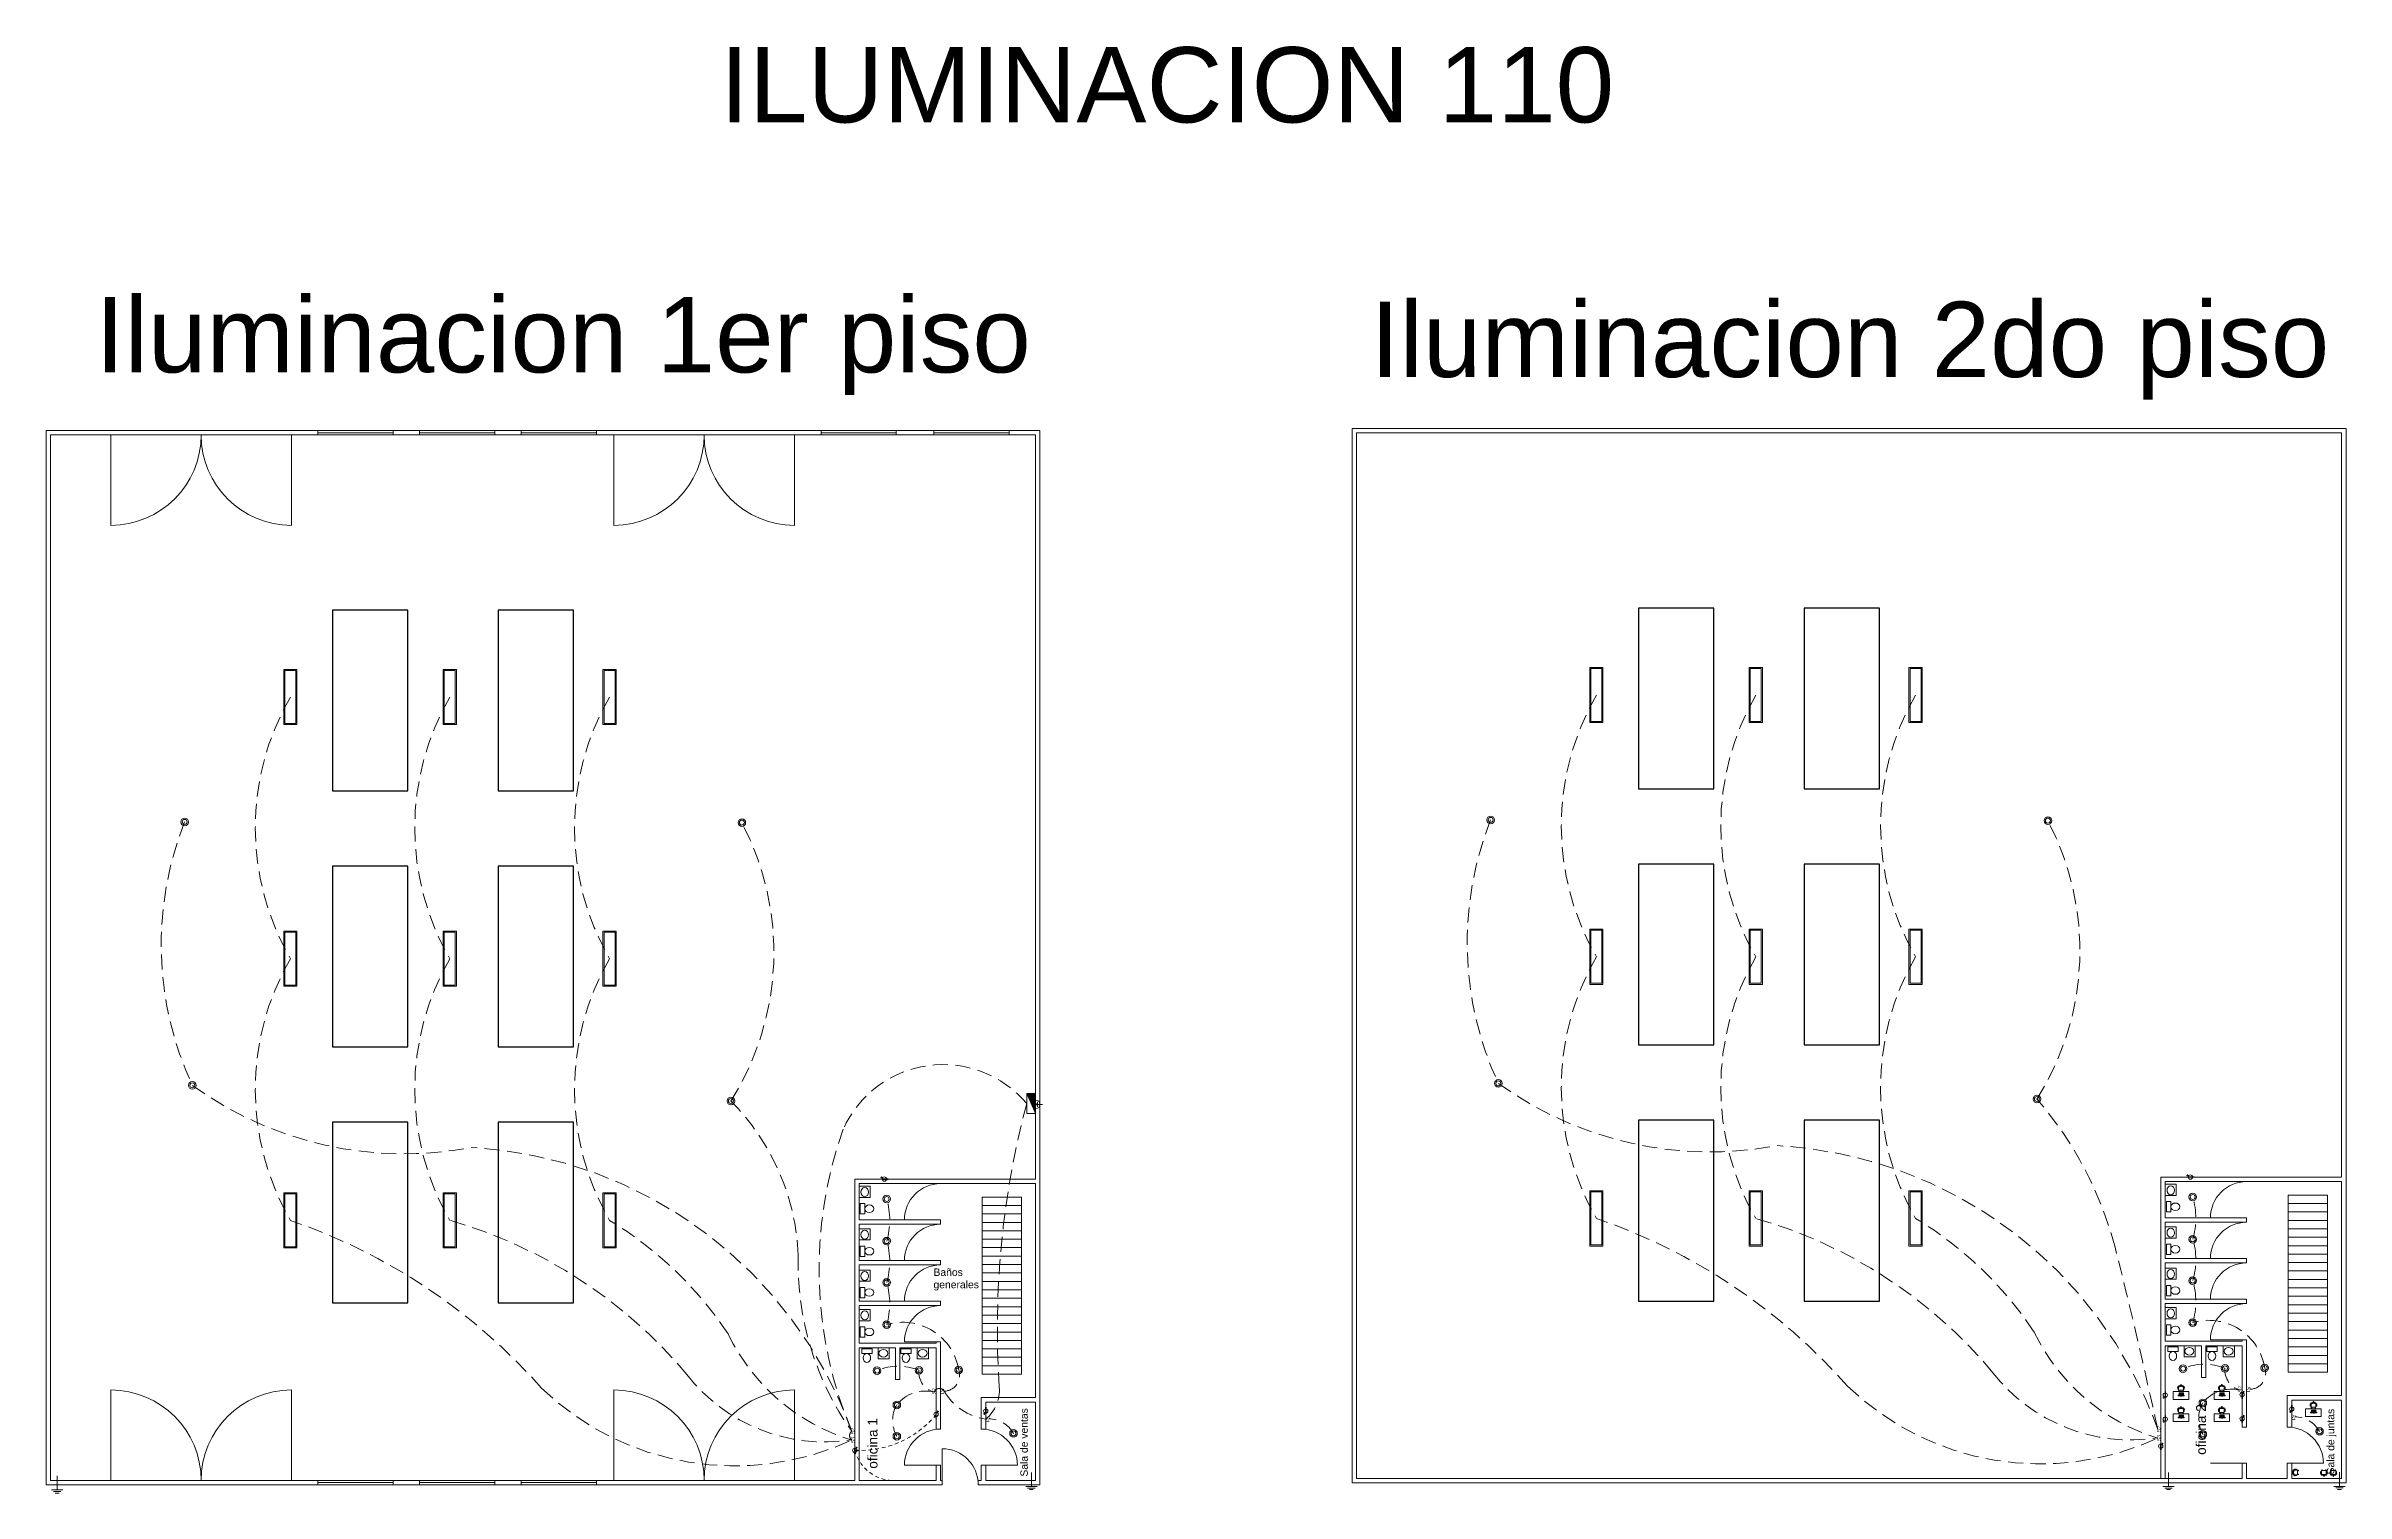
# Model space of a CAD drawing. Header units: millimetres. Extents: x -461 to 1315, y -154 to 152.
# Drawn here: x 655.5 to 731.9, y 28.6 to 76.6 of the extents above; entities that cross this region are included whole.
import ezdxf

# ---------------------------------------------------------------- set-up
doc = ezdxf.new("R2010")
doc.units = ezdxf.units.MM
doc.linetypes.add('DASHED', pattern=[0.75, 0.5, -0.25])
doc.linetypes.add('HIDDEN2', pattern=[0.1875, 0.125, -0.0625])
doc.layers.get('0').update_dxf_attribs({"lineweight": 13})
for name, color, linetype, lineweight in [('A-AREA', 7, 'Continuous', 5), ('A-DOOR', 251, 'Continuous', 13), ('A-FURN', 46, 'Continuous', 13), ('A-GLAZ', 2, 'Continuous', 15), ('A-WALL', 253, 'Continuous', 15), ('C-SSWR', 3, 'Continuous', 13), ('E-CABL', 201, 'HIDDEN2', 13), ('E-CONT', 222, 'DASHED', 13), ('E-GRND', 5, 'Continuous', 13), ('E-LITE', 40, 'Continuous', 13), ('E-LTNG', 40, 'Continuous', 13), ('S-STRS', 4, 'Continuous', 13)]:
    doc.layers.add(name, color=color, linetype=linetype, lineweight=lineweight)
doc.layers.add('C-TRAL', color=212, linetype='Continuous')
doc.styles.get("Standard").update_dxf_attribs({"font": 'arial.ttf'})

# ---------------------------------------------------------------- blocks, each defined once
blk = doc.blocks.new('RETIE-PANELLED18W')
at = {"lineweight": 5}
for radius in [28.2, 18.4]:
    blk.add_circle((1123, 1711), radius, dxfattribs=at)
blk = doc.blocks.new('RETIE-LUMINARIA30X120DE40W')
at = {"lineweight": 5}
for points in [[(1192.3, 1610.3), (1192.3, 1634.6), (1091, 1634.6), (1091, 1610.3)], [(1190.3, 1612.3), (1190.3, 1632.6), (1093, 1632.6), (1093, 1612.3)]]:
    blk.add_lwpolyline(points, close=True, dxfattribs=at)
blk = doc.blocks.new('RETIE-INTERRUPTORSENCILLO')
at = {"insert": (1124, 1539), "char_height": 18.6, "attachment_point": 1}
blk.add_mtext_dynamic_manual_height_columns('S2', width=368.96, gutter_width=93.1, heights=[0], dxfattribs=at)
blk = doc.blocks.new('RETIE-INTERRUPTORSENCILLOIND')
at = {"insert": (1126, 1500), "char_height": 2.5, "attachment_point": 1}
blk.add_mtext_dynamic_manual_height_columns('{\\H7.4448x;S1}', width=81.35, gutter_width=12.5, heights=[15.7], dxfattribs=at)
blk = doc.blocks.new('RETIE-INTERRUPTORTRIPLE')
at = {"insert": (1125, 1457), "char_height": 18.6, "attachment_point": 1}
blk.add_mtext_dynamic_manual_height_columns('S3', width=65.32, gutter_width=12.5, heights=[0], dxfattribs=at)
blk = doc.blocks.new('RETIE-Toma corriente monofásico')
h = blk.add_hatch(color=256)
h.dxf.hatch_style = 1
h.paths.add_polyline_path([(-177, 21), (-305, 21), (-305, 11), (-177, 11, -0.0148577)])
h.paths.add_polyline_path([(176, 21), (-177, 21, 0.0148577), (-177, 11), (177, 11)])
h.paths.add_polyline_path([(-178, -9), (-305, -9), (-305, -20), (-177, -20, -0.0148472)])
h.paths.add_polyline_path([(177, -9), (-178, -9, 0.0148472), (-177, -20), (177, -20)])
h = blk.add_hatch(color=256)
h.dxf.hatch_style = 1
h.paths.add_polyline_path([(155, -110), (155, -120), (286, -120), (286, -110)])
h.paths.add_polyline_path([(216, -190), (225, -190), (225, -120), (216, -120)])
for points in [[(176, 21), (-305, 21), (-305, 11), (177, 11)], [(177, -9), (-305, -9), (-305, -20), (177, -20)], [(155, -110), (286, -110), (286, -120), (155, -120)], [(216, -120), (225, -120), (225, -190), (216, -190)]]:
    blk.add_lwpolyline(points, close=True)
blk.add_circle((0, 0), 178)
blk = doc.blocks.new('*U117')
at = {"layer": 'E-LITE', "ltscale": 2}
for p, q in [((18607, 41656), (18607, 41674)), ((18608, 41656), (18608, 41674)), ((18612, 41673), (18625, 41668)), ((18655, 41451), (18613, 41451)), ((18621, 41700), (18664, 41686)), ((18622, 41669), (18622, 41663)), ((18644, 41681), (18653, 41684)), ((18668, 41407), (18670, 41456)), ((18679, 41663), (18680, 41692)), ((18721, 41339), (18726, 41347)), ((18723, 41347), (19115, 41347)), ((18744, 41323), (18762, 41347)), ((18904, 41906), (18904, 41868)), ((18933, 41906), (18933, 41868)), ((19094, 41323), (19076, 41347)), ((19117, 41339), (19111, 41347)), ((19158, 41663), (19157, 41691)), ((19169, 41407), (19167, 41456)), ((19217, 41700), (19173, 41686)), ((19225, 41451), (19183, 41451)), ((19194, 41681), (19184, 41684)), ((19226, 41673), (19212, 41668)), ((19215, 41669), (19215, 41663)), ((19230, 41656), (19230, 41674)), ((19231, 41656), (19231, 41674))]:
    blk.add_line(p, q, dxfattribs=at)
at = {"layer": 'E-LITE'}
for p, q in [((19260, 40835), (18629, 40835)), ((18629, 40835), (18629, 40805)), ((18644, 40790), (19245, 40790)), ((18762, 41053), (18780, 41053)), ((18805, 41053), (18805, 41038)), ((18805, 41013), (18805, 40997)), ((18805, 40992), (18805, 40977)), ((18805, 40971), (18805, 40955)), ((18805, 40934), (18805, 40918)), ((18825, 41053), (18825, 41038)), ((18825, 41033), (18825, 41017)), ((18825, 41013), (18825, 40997)), ((18825, 40992), (18825, 40977)), ((18825, 40971), (18825, 40955)), ((18825, 40934), (18825, 40918)), ((18845, 41053), (18845, 41038)), ((18845, 41013), (18845, 40997)), ((18845, 40992), (18845, 40977)), ((18845, 40971), (18845, 40955)), ((18845, 40934), (18845, 40918)), ((18873, 40781), (18873, 40790)), ((18876, 40934), (18876, 40918)), ((18887, 41054), (18905, 41054)), ((18896, 40934), (18896, 40918)), ((18905, 41054), (18905, 41038)), ((18905, 41054), (18905, 41038)), ((18905, 40992), (18905, 40977)), ((18905, 40971), (18905, 40955)), ((18917, 40934), (18917, 40918)), ((18925, 41054), (18925, 41038)), ((18925, 41035), (18925, 41019)), ((18925, 41013), (18925, 40997)), ((18925, 40992), (18925, 40977)), ((18925, 40971), (18925, 40955)), ((18937, 40934), (18937, 40918)), ((18945, 41054), (18945, 41038)), ((18945, 41035), (18945, 41019)), ((18945, 41013), (18945, 40997)), ((18945, 40992), (18945, 40977)), ((18945, 40971), (18945, 40955)), ((18965, 41035), (18965, 41019)), ((18965, 41013), (18965, 40997)), ((18965, 40992), (18965, 40977)), ((18965, 40971), (18965, 40955)), ((18967, 40934), (18967, 40918)), ((18968, 41054), (18985, 41054)), ((18985, 41038), (18968, 41038)), ((18985, 41035), (18985, 41019)), ((18985, 41013), (18985, 40997)), ((18985, 40992), (18985, 40977)), ((18985, 40971), (18985, 40955)), ((18987, 40934), (18987, 40918)), ((18988, 41054), (19006, 41054)), ((19006, 41038), (18988, 41038)), ((19006, 41035), (19006, 41019)), ((19006, 41013), (19006, 40997)), ((19006, 40992), (19006, 40977)), ((19006, 40971), (19006, 40955)), ((19007, 40934), (19007, 40918)), ((19008, 41054), (19026, 41054)), ((19026, 41038), (19008, 41038)), ((19015, 40782), (19015, 40790)), ((19026, 41035), (19026, 41019)), ((19026, 41013), (19026, 40997)), ((19026, 40992), (19026, 40977)), ((19026, 40971), (19026, 40955)), ((19028, 40934), (19028, 40918)), ((19046, 41035), (19046, 41019)), ((19046, 41013), (19046, 40997)), ((19046, 40992), (19046, 40977)), ((19046, 40971), (19046, 40955)), ((19058, 40934), (19058, 40918)), ((19066, 41054), (19066, 41038)), ((19066, 41035), (19066, 41019)), ((19066, 41013), (19066, 40997)), ((19066, 40992), (19066, 40977)), ((19066, 40971), (19066, 40955)), ((19078, 40934), (19078, 40918)), ((19087, 41054), (19087, 41038)), ((19087, 41035), (19087, 41019)), ((19087, 41013), (19087, 40997)), ((19087, 40992), (19087, 40977)), ((19087, 40971), (19087, 40955)), ((19098, 40934), (19098, 40918)), ((19107, 41054), (19107, 41038)), ((19107, 41035), (19107, 41019)), ((19107, 41013), (19107, 40997)), ((19107, 40992), (19107, 40977)), ((19107, 40971), (19107, 40955)), ((19118, 40934), (19118, 40918)), ((19127, 41013), (19127, 40997)), ((19127, 40992), (19127, 40977)), ((19127, 40971), (19127, 40955))]:
    blk.add_line(p, q, dxfattribs=at)
for points in [[(19719, 41205), (19719, 40405), (18119, 40405), (18119, 41205)], [(18629, 40835), (19260, 40835), (19260, 40845), (18629, 40845)], [(18722, 41053), (18722, 41038), (18740, 41038), (18740, 41053)], [(18722, 41035), (18722, 41019), (18740, 41019), (18740, 41035)], [(18722, 41013), (18722, 40997), (18740, 40997), (18740, 41013)], [(18722, 40992), (18722, 40977), (18740, 40977), (18740, 40992)], [(18742, 41035), (18742, 41019), (18760, 41019), (18760, 41035)], [(18742, 41013), (18742, 40997), (18760, 40997), (18760, 41013)], [(18742, 40992), (18742, 40977), (18760, 40977), (18760, 40992)], [(18762, 41035), (18762, 41019), (18780, 41019), (18780, 41035)], [(18762, 41013), (18762, 40997), (18780, 40997), (18780, 41013)], [(18762, 40992), (18762, 40977), (18780, 40977), (18780, 40992)], [(18787, 41053), (18787, 41038), (18805, 41038), (18805, 41053)], [(18787, 41013), (18787, 40997), (18805, 40997), (18805, 41013)], [(18787, 40992), (18787, 40977), (18805, 40977), (18805, 40992)], [(18787, 40971), (18787, 40955), (18805, 40955), (18805, 40971)], [(18787, 40934), (18787, 40918), (18805, 40918), (18805, 40934)], [(18807, 41053), (18807, 41038), (18825, 41038), (18825, 41053)], [(18807, 41033), (18807, 41017), (18825, 41017), (18825, 41033)], [(18807, 41013), (18807, 40997), (18825, 40997), (18825, 41013)], [(18807, 40992), (18807, 40977), (18825, 40977), (18825, 40992)], [(18807, 40971), (18807, 40955), (18825, 40955), (18825, 40971)], [(18807, 40934), (18807, 40918), (18825, 40918), (18825, 40934)], [(18828, 41053), (18828, 41038), (18845, 41038), (18845, 41053)], [(18828, 41013), (18828, 40997), (18845, 40997), (18845, 41013)], [(18828, 40992), (18828, 40977), (18845, 40977), (18845, 40992)], [(18828, 40971), (18828, 40955), (18845, 40955), (18845, 40971)], [(18828, 40934), (18828, 40918), (18845, 40918), (18845, 40934)], [(18905, 41035), (18905, 41019), (18855, 41019), (18855, 41035)], [(18855, 40998), (18855, 41013), (18892, 41013), (18892, 40998)], [(18855, 40977), (18855, 40993), (18881, 40993), (18881, 40977)], [(18884, 40955), (18855, 40955), (18855, 40971), (18884, 40971)], [(18858, 40934), (18858, 40918), (18876, 40918), (18876, 40934)], [(18879, 40934), (18879, 40918), (18896, 40918), (18896, 40934)], [(18887, 41054), (18887, 41038), (18905, 41038), (18905, 41054)], [(18887, 40992), (18887, 40977), (18905, 40977), (18905, 40992)], [(18887, 40971), (18887, 40955), (18905, 40955), (18905, 40971)], [(18899, 40934), (18899, 40918), (18917, 40918), (18917, 40934)], [(18900, 40790), (18988, 40790), (18988, 40763), (18900, 40763)], [(18907, 41054), (18907, 41038), (18925, 41038), (18925, 41054)], [(18907, 41035), (18907, 41019), (18925, 41019), (18925, 41035)], [(18907, 41013), (18907, 40997), (18925, 40997), (18925, 41013)], [(18907, 40992), (18907, 40977), (18925, 40977), (18925, 40992)], [(18907, 40971), (18907, 40955), (18925, 40955), (18925, 40971)], [(18919, 40934), (18919, 40918), (18937, 40918), (18937, 40934)], [(18927, 41054), (18927, 41038), (18945, 41038), (18945, 41054)], [(18927, 41035), (18927, 41019), (18945, 41019), (18945, 41035)], [(18927, 41013), (18927, 40997), (18945, 40997), (18945, 41013)], [(18927, 40992), (18927, 40977), (18945, 40977), (18945, 40992)], [(18927, 40971), (18927, 40955), (18945, 40955), (18945, 40971)], [(18948, 41035), (18948, 41019), (18965, 41019), (18965, 41035)], [(18948, 41013), (18948, 40997), (18965, 40997), (18965, 41013)], [(18948, 40992), (18948, 40977), (18965, 40977), (18965, 40992)], [(18948, 40971), (18948, 40955), (18965, 40955), (18965, 40971)], [(18949, 40934), (18949, 40918), (18967, 40918), (18967, 40934)], [(18968, 41035), (18968, 41019), (18985, 41019), (18985, 41035)], [(18968, 41013), (18968, 40997), (18985, 40997), (18985, 41013)], [(18968, 40992), (18968, 40977), (18985, 40977), (18985, 40992)], [(18968, 40971), (18968, 40955), (18985, 40955), (18985, 40971)], [(18970, 40934), (18970, 40918), (18987, 40918), (18987, 40934)], [(18988, 41035), (18988, 41019), (19006, 41019), (19006, 41035)], [(18988, 41013), (18988, 40997), (19006, 40997), (19006, 41013)], [(18988, 40992), (18988, 40977), (19006, 40977), (19006, 40992)], [(18988, 40971), (18988, 40955), (19006, 40955), (19006, 40971)], [(18990, 40934), (18990, 40918), (19007, 40918), (19007, 40934)], [(19008, 41035), (19008, 41019), (19026, 41019), (19026, 41035)], [(19008, 41013), (19008, 40997), (19026, 40997), (19026, 41013)], [(19008, 40992), (19008, 40977), (19026, 40977), (19026, 40992)], [(19008, 40971), (19008, 40955), (19026, 40955), (19026, 40971)], [(19010, 40934), (19010, 40918), (19028, 40918), (19028, 40934)], [(19028, 41035), (19028, 41019), (19046, 41019), (19046, 41035)], [(19028, 41013), (19028, 40997), (19046, 40997), (19046, 41013)], [(19028, 40992), (19028, 40977), (19046, 40977), (19046, 40992)], [(19028, 40971), (19028, 40955), (19046, 40955), (19046, 40971)], [(19040, 40934), (19040, 40918), (19058, 40918), (19058, 40934)], [(19049, 41054), (19049, 41038), (19066, 41038), (19066, 41054)], [(19049, 41035), (19049, 41019), (19066, 41019), (19066, 41035)], [(19049, 41013), (19049, 40997), (19066, 40997), (19066, 41013)], [(19049, 40992), (19049, 40977), (19066, 40977), (19066, 40992)], [(19049, 40971), (19049, 40955), (19066, 40955), (19066, 40971)], [(19060, 40934), (19060, 40918), (19078, 40918), (19078, 40934)], [(19069, 41054), (19069, 41038), (19087, 41038), (19087, 41054)], [(19069, 41035), (19069, 41019), (19087, 41019), (19087, 41035)], [(19069, 41013), (19069, 40997), (19087, 40997), (19087, 41013)], [(19069, 40992), (19069, 40977), (19087, 40977), (19087, 40992)], [(19069, 40971), (19069, 40955), (19087, 40955), (19087, 40971)], [(19080, 40934), (19080, 40918), (19098, 40918), (19098, 40934)], [(19089, 41054), (19089, 41038), (19107, 41038), (19107, 41054)], [(19089, 41035), (19089, 41019), (19107, 41019), (19107, 41035)], [(19089, 41013), (19089, 40997), (19107, 40997), (19107, 41013)], [(19089, 40992), (19089, 40977), (19107, 40977), (19107, 40992)], [(19089, 40971), (19089, 40955), (19107, 40955), (19107, 40971)], [(19101, 40934), (19101, 40918), (19118, 40918), (19118, 40934)], [(19109, 41013), (19109, 40997), (19127, 40997), (19127, 41013)], [(19109, 40992), (19109, 40977), (19127, 40977), (19127, 40992)], [(19109, 40971), (19109, 40955), (19127, 40955), (19127, 40971)], [(19130, 41013), (19130, 40997), (19147, 40997), (19147, 41013)], [(19130, 40992), (19130, 40977), (19147, 40977), (19147, 40992)], [(19130, 40971), (19130, 40955), (19147, 40955), (19147, 40971)], [(19130, 40934), (19130, 40918), (19147, 40918), (19147, 40934)]]:
    blk.add_lwpolyline(points, close=True, dxfattribs=at)
at = {"layer": 'E-LITE', "ltscale": 2}
for points in [[(18589, 41676), (18589, 41645), (18588, 41644), (18578, 41644), (18575, 41648), (18575, 41700), (18578, 41704), (18583, 41704)], [(18595, 41645), (18590, 41645), (18590, 41675)], [(18614, 41704), (18618, 41704), (18622, 41700), (18622, 41699)], [(18712, 41299), (18712, 41269), (18711, 41267), (18701, 41267), (18697, 41271), (18697, 41324), (18701, 41327), (18706, 41327)], [(18729, 41298), (18729, 41269), (18713, 41269), (18713, 41298)], [(18745, 41324), (18745, 41271), (18741, 41267), (18731, 41267), (18730, 41269), (18730, 41299)], [(18904, 41877), (18899, 41877), (18895, 41880), (18895, 41933), (18899, 41937), (18903, 41937)], [(18933, 41877), (18939, 41877), (18942, 41880), (18942, 41933), (18939, 41937), (18934, 41937)], [(19093, 41324), (19093, 41271), (19096, 41267), (19106, 41267), (19107, 41268), (19107, 41299)], [(19125, 41298), (19125, 41268), (19108, 41268), (19108, 41298)], [(19132, 41327), (19137, 41327), (19140, 41324), (19140, 41271), (19137, 41267), (19127, 41267), (19126, 41268), (19126, 41299)], [(19224, 41704), (19219, 41704), (19215, 41700), (19215, 41699)], [(19248, 41675), (19248, 41645), (19243, 41645)], [(19255, 41704), (19259, 41704), (19263, 41700), (19263, 41647), (19259, 41644), (19250, 41644), (19249, 41645), (19249, 41675)]]:
    blk.add_lwpolyline(points, dxfattribs=at)
at = {"layer": 'E-LITE'}
for points in [[(18667, 41668), (18609, 41656)], [(18629, 40805), (18629, 40835)], [(19245, 40790), (18644, 40790)], [(18780, 41038), (18780, 41053), (18742, 41053), (18742, 41038), (18780, 41038), (18762, 41038)], [(18855, 41038), (18855, 41054), (18884, 41054), (18884, 41038), (18855, 41038)], [(18945, 41842), (18941, 41868), (18897, 41868), (18893, 41842)], [(19028, 41054), (19046, 41054), (19046, 41038), (19046, 41054), (18948, 41054), (18948, 41038), (19046, 41038), (19028, 41038)], [(19127, 41054), (19109, 41054), (19109, 41038), (19127, 41038)], [(19109, 41054), (19147, 41054), (19147, 41038), (19109, 41038)], [(19127, 41035), (19109, 41035), (19109, 41019), (19127, 41019)], [(19109, 41035), (19147, 41035), (19147, 41019), (19109, 41019)], [(19171, 41668), (19229, 41656)], [(19260, 40835), (19260, 40805)]]:
    blk.add_lwpolyline(points, dxfattribs=at)
blk.add_lwpolyline([(19171, 41050, 0.4142136), (19156, 41065), (18736, 41065, 0.4142136), (18721, 41050), (18721, 40920, 0.4142136), (18736, 40905), (19156, 40905, 0.4142136), (19171, 40920)], format="xyb", close=True, dxfattribs=at)
blk.add_lwpolyline([(19245, 40790, 0.4142136), (19260, 40805), (19260, 40835)], format="xyb", dxfattribs=at)
for centre in [(18731, 40927), (18751, 40927), (18771, 40927)]:
    blk.add_circle(centre, 2.59, dxfattribs=at)
at = {"layer": 'E-LITE', "ltscale": 2}
for centre, radius, start, end in [((18598, 41692), 19.1, 40.52447, 283.45948), ((19430, 41541), 843, 173.3476, 184.90474), ((18610, 41471), 20.1, 185.03654, 276.00474), ((18613, 41637), 19.6, 101.38427, 176.06746), ((18606, 41654), 20, 72.20154, 98.70741), ((18627, 41719), 20, 225.27654, 251.78243), ((18651, 41650), 31.9, 103.75015, 164.57903), ((18709, 41457), 234, 97.11894, 103.75015), ((18657, 41473), 22.2, 265.04182, 0.93164), ((18675, 41793), 11.1, 111.0959, 214.61874), ((18677, 41787), 11.1, 111.0959, 181.3726), ((18918, 41944), 297, 212.04452, 226.75437), ((18669, 41656), 12.1, 357.63877, 99.61074), ((18725, 41404), 57, 177.57291, 267.81851), ((18919, 41041), 801, 71.98827, 107.99568), ((18919, 41041), 794, 71.98827, 107.99568), ((24194, 41493), 5515, 178.31383, 180.20718), ((18740, 41689), 59.8, 126.26397, 177.38921), ((18721, 41316), 19.1, 112.52447, 355.45949), ((18725, 41739), 15.3, 226.96029, 245.59581), ((18704, 41351), 20, 297.27654, 323.78241), ((18919, 41061), 693, 73.19676, 106.78717), ((18760, 41311), 20, 144.20154, 170.7074), ((18919, 41925), 19.1, 328.52447, 211.45948), ((18884, 41906), 20, 0.20154, 26.70741), ((18953, 41906), 20, 153.27654, 179.78243), ((19078, 41311), 20, 9.27654, 35.78241), ((19117, 41316), 19.1, 184.52446, 67.45949), ((19112, 41404), 57, 272.16543, 2.41103), ((19133, 41351), 20, 216.20154, 242.7074), ((19113, 41739), 15.3, 294.38816, 313.02366), ((18920, 41944), 297, 313.22957, 327.93944), ((19098, 41689), 59.8, 2.59474, 54.06118), ((19169, 41656), 12.1, 80.3732, 182.3452), ((13644, 41495), 5515, 359.77676, 1.67011), ((19129, 41457), 234, 76.23381, 82.86501), ((19181, 41473), 22.2, 179.05231, 274.94213), ((19160, 41787), 11.1, 358.6113, 68.88805), ((19162, 41793), 11.1, 325.36516, 68.88805), ((19186, 41650), 31.9, 15.40493, 76.23381), ((19211, 41719), 20, 288.20154, 314.70741), ((19239, 41692), 19.1, 256.52446, 139.45948), ((19227, 41471), 20.1, 263.97921, 354.94741), ((19232, 41654), 20, 81.27654, 107.78241), ((19225, 41637), 19.6, 3.91648, 78.59968), ((18408, 41541), 843, 355.07922, 6.63635)]:
    blk.add_arc(centre, radius, start, end, dxfattribs=at)
at = {"layer": 'E-LITE'}
blk.add_arc((18644, 40805), 15, 180, 270, dxfattribs=at)
blk.add_ellipse((18944, 40781), major_axis=(-70.7, -0.3), ratio=0.422033, start_param=6.2799588, end_param=9.4843481, dxfattribs=at)
blk = doc.blocks.new('*U118')
at = {"layer": 'E-LITE', "ltscale": 2}
for p, q in [((18607, 41656), (18607, 41674)), ((18608, 41656), (18608, 41674)), ((18612, 41673), (18625, 41668)), ((18655, 41451), (18613, 41451)), ((18621, 41700), (18664, 41686)), ((18622, 41669), (18622, 41663)), ((18644, 41681), (18653, 41684)), ((18668, 41407), (18670, 41456)), ((18679, 41663), (18680, 41692)), ((18721, 41339), (18726, 41347)), ((18723, 41347), (19115, 41347)), ((18744, 41323), (18762, 41347)), ((18904, 41906), (18904, 41868)), ((18933, 41906), (18933, 41868)), ((19094, 41323), (19076, 41347)), ((19117, 41339), (19111, 41347)), ((19158, 41663), (19157, 41691)), ((19169, 41407), (19167, 41456)), ((19217, 41700), (19173, 41686)), ((19225, 41451), (19183, 41451)), ((19194, 41681), (19184, 41684)), ((19226, 41673), (19212, 41668)), ((19215, 41669), (19215, 41663)), ((19230, 41656), (19230, 41674)), ((19231, 41656), (19231, 41674))]:
    blk.add_line(p, q, dxfattribs=at)
for points in [[(18589, 41676), (18589, 41645), (18588, 41644), (18578, 41644), (18575, 41648), (18575, 41700), (18578, 41704), (18583, 41704)], [(18595, 41645), (18590, 41645), (18590, 41675)], [(18614, 41704), (18618, 41704), (18622, 41700), (18622, 41699)], [(18712, 41299), (18712, 41269), (18711, 41267), (18701, 41267), (18697, 41271), (18697, 41324), (18701, 41327), (18706, 41327)], [(18729, 41298), (18729, 41269), (18713, 41269), (18713, 41298)], [(18745, 41324), (18745, 41271), (18741, 41267), (18731, 41267), (18730, 41269), (18730, 41299)], [(18904, 41877), (18899, 41877), (18895, 41880), (18895, 41933), (18899, 41937), (18903, 41937)], [(18933, 41877), (18939, 41877), (18942, 41880), (18942, 41933), (18939, 41937), (18934, 41937)], [(19093, 41324), (19093, 41271), (19096, 41267), (19106, 41267), (19107, 41268), (19107, 41299)], [(19125, 41298), (19125, 41268), (19108, 41268), (19108, 41298)], [(19132, 41327), (19137, 41327), (19140, 41324), (19140, 41271), (19137, 41267), (19127, 41267), (19126, 41268), (19126, 41299)], [(19224, 41704), (19219, 41704), (19215, 41700), (19215, 41699)], [(19248, 41675), (19248, 41645), (19243, 41645)], [(19255, 41704), (19259, 41704), (19263, 41700), (19263, 41647), (19259, 41644), (19250, 41644), (19249, 41645), (19249, 41675)]]:
    blk.add_lwpolyline(points, dxfattribs=at)
at = {"layer": 'E-LITE'}
for points in [[(18667, 41668), (18609, 41656)], [(18945, 41842), (18941, 41868), (18897, 41868), (18893, 41842)], [(19171, 41668), (19229, 41656)]]:
    blk.add_lwpolyline(points, dxfattribs=at)
at = {"layer": 'E-LITE', "ltscale": 2}
for centre, radius, start, end in [((18598, 41692), 19.1, 40.52447, 283.45948), ((19430, 41541), 843, 173.3476, 184.90474), ((18610, 41471), 20.1, 185.03654, 276.00474), ((18613, 41637), 19.6, 101.38427, 176.06746), ((18606, 41654), 20, 72.20154, 98.70741), ((18627, 41719), 20, 225.27654, 251.78243), ((18651, 41650), 31.9, 103.75015, 164.57903), ((18709, 41457), 234, 97.11894, 103.75015), ((18657, 41473), 22.2, 265.04182, 0.93164), ((18675, 41793), 11.1, 111.0959, 214.61874), ((18677, 41787), 11.1, 111.0959, 181.3726), ((18918, 41944), 297, 212.04452, 226.75437), ((18669, 41656), 12.1, 357.63877, 99.61074), ((18725, 41404), 57, 177.57291, 267.81851), ((18919, 41041), 801, 71.98827, 107.99568), ((18919, 41041), 794, 71.98827, 107.99568), ((24194, 41493), 5515, 178.31383, 180.20718), ((18740, 41689), 59.8, 126.26397, 177.38921), ((18721, 41316), 19.1, 112.52447, 355.45949), ((18725, 41739), 15.3, 226.96029, 245.59581), ((18704, 41351), 20, 297.27654, 323.78241), ((18919, 41061), 693, 73.19676, 106.78717), ((18760, 41311), 20, 144.20154, 170.7074), ((18919, 41925), 19.1, 328.52447, 211.45948), ((18884, 41906), 20, 0.20154, 26.70741), ((18953, 41906), 20, 153.27654, 179.78243), ((19078, 41311), 20, 9.27654, 35.78241), ((19117, 41316), 19.1, 184.52446, 67.45949), ((19112, 41404), 57, 272.16543, 2.41103), ((19133, 41351), 20, 216.20154, 242.7074), ((19113, 41739), 15.3, 294.38816, 313.02366), ((18920, 41944), 297, 313.22957, 327.93944), ((19098, 41689), 59.8, 2.59474, 54.06118), ((19169, 41656), 12.1, 80.3732, 182.3452), ((13644, 41495), 5515, 359.77676, 1.67011), ((19129, 41457), 234, 76.23381, 82.86501), ((19181, 41473), 22.2, 179.05231, 274.94213), ((19160, 41787), 11.1, 358.6113, 68.88805), ((19162, 41793), 11.1, 325.36516, 68.88805), ((19186, 41650), 31.9, 15.40493, 76.23381), ((19211, 41719), 20, 288.20154, 314.70741), ((19239, 41692), 19.1, 256.52446, 139.45948), ((19227, 41471), 20.1, 263.97921, 354.94741), ((19232, 41654), 20, 81.27654, 107.78241), ((19225, 41637), 19.6, 3.91648, 78.59968), ((18408, 41541), 843, 355.07922, 6.63635)]:
    blk.add_arc(centre, radius, start, end, dxfattribs=at)
blk = doc.blocks.new('*U121')
h = blk.add_hatch(color=256)
h.dxf.hatch_style = 1
h.paths.add_polyline_path([(-112.5, 0), (112.5, 0), (112.5, 98)])
blk.add_line((112.5, 98), (-112.5, 0))
blk.add_lwpolyline([(-112.5, 98), (112.5, 98), (112.5, 0), (-112.5, 0)], close=True)
blk = doc.blocks.new('RETIE - Tierra aislada')
for p, q in [((0, 0), (0, 20)), ((0, 0), (0, -20)), ((0, -20), (-20, -20)), ((0, -24), (-10, -24)), ((0, -28), (-5, -28)), ((0, -20), (20, -20)), ((0, -20), (0, -24)), ((0, -24), (10, -24)), ((0, -24), (0, -28)), ((0, -28), (5, -28))]:
    blk.add_line(p, q)
blk.add_arc((0, -35), 35, 0, 180)
blk = doc.blocks.new('*U299')
for p, q in [((0, 0), (0, -54.6)), ((-21.9, -54.6), (21.9, -54.6)), ((-14.6, -60.5), (14.6, -60.5)), ((-7.3, -66.3), (7.3, -66.3))]:
    blk.add_line(p, q)

msp = doc.modelspace()

# ---------------------------------------------------------------- linework, layer by layer
at = {"layer": 'A-DOOR'}
for p, q in [((657.7, 63.71), (657.7, 60.71)), ((663.7, 63.71), (663.7, 60.71)), ((674.4, 63.71, 0.038), (674.4, 60.71, 0.038)), ((677.4, 63.71, 0.038), (677.4, 63.71, -2.962)), ((680.4, 63.71), (680.4, 60.71)), ((685.25, 37.66), (684.05, 37.66)), ((728.609, 37.726), (727.409, 37.726)), ((685.25, 36.31), (684.05, 36.31)), ((728.609, 36.376), (727.409, 36.376)), ((685.25, 34.96), (684.05, 34.96)), ((728.609, 35.026), (727.409, 35.026)), ((685.25, 33.61), (684.05, 33.61)), ((728.609, 33.676), (727.409, 33.676)), ((657.7, 29.01), (657.7, 32.01)), ((663.7, 29.01), (663.7, 32.01)), ((674.4, 29.01, 0.038), (674.4, 32.01, 0.038)), ((680.4, 29.01), (680.4, 32.01)), ((685.3, 28.86), (685.3, 30.06)), ((685.25, 29.51), (684.05, 29.51)), ((686.6, 29.51), (687.8, 29.51)), ((728.609, 29.576), (727.409, 29.576)), ((729.959, 29.576), (731.159, 29.576)), ((663.7, 29.01), (664.573, 29.01, 0.045))]:
    msp.add_line(p, q, dxfattribs=at)
for centre, radius, start, end in [((657.7, 63.71), 3, 270, 0), ((663.7, 63.71), 3, 180, 270), ((674.4, 63.71, 0.038), 3, 270, 0), ((680.4, 63.71), 3, 180, 270), ((685.25, 37.66), 1.2, 90, 180), ((728.609, 37.726), 1.2, 90, 180), ((685.25, 36.31), 1.2, 90, 180), ((728.609, 36.376), 1.2, 90, 180), ((685.25, 34.96), 1.2, 90, 180), ((728.609, 35.026), 1.2, 90, 180), ((685.25, 33.61), 1.2, 90, 180), ((728.609, 33.676), 1.2, 90, 180), ((657.7, 29.01), 3, 0, 90), ((663.7, 29.01), 3, 90, 180), ((674.4, 29.01, 0.038), 3, 0, 90), ((680.4, 29.01), 3, 90, 180), ((685.25, 29.51), 1.2, 90, 180), ((686.6, 29.51), 1.2, 0, 90), ((729.959, 29.576), 1.2, 0, 90), ((685.3, 28.86), 1.2, 0, 90)]:
    msp.add_arc(centre, radius, start, end, dxfattribs=at)
at = {"layer": 'A-FURN'}
for p, q in [((682.915, 38.771), (682.55, 38.771)), ((682.55, 38.398), (682.915, 38.398)), ((682.915, 38.398), (682.915, 38.771)), ((726.274, 38.836), (725.909, 38.836)), ((725.909, 38.464), (726.274, 38.464)), ((726.274, 38.464), (726.274, 38.836)), ((726.274, 37.426), (725.909, 37.426)), ((726.274, 37.053), (726.274, 37.426)), ((682.915, 37.36), (682.55, 37.36)), ((682.55, 36.988), (682.915, 36.988)), ((682.915, 36.988), (682.915, 37.36)), ((725.909, 37.053), (726.274, 37.053)), ((682.915, 35.99), (682.55, 35.99)), ((682.915, 35.617), (682.915, 35.99)), ((726.274, 36.055), (725.909, 36.055)), ((726.274, 35.683), (726.274, 36.055)), ((682.55, 35.617), (682.915, 35.617)), ((725.909, 35.683), (726.274, 35.683)), ((682.915, 34.682), (682.55, 34.682)), ((682.915, 34.31), (682.915, 34.682)), ((726.274, 34.748), (725.909, 34.748)), ((725.909, 34.375), (726.274, 34.375)), ((726.274, 34.375), (726.274, 34.748)), ((682.55, 34.31), (682.915, 34.31)), ((683.174, 33.41), (683.174, 33.045)), ((683.174, 33.045), (683.546, 33.045)), ((683.546, 33.045), (683.546, 33.41)), ((684.472, 33.41), (684.472, 33.045)), ((684.472, 33.045), (684.844, 33.045)), ((684.844, 33.045), (684.844, 33.41)), ((726.533, 33.476), (726.533, 33.111)), ((726.533, 33.111), (726.906, 33.111)), ((726.906, 33.111), (726.906, 33.476)), ((727.831, 33.476), (727.831, 33.111)), ((727.831, 33.111), (728.204, 33.111)), ((728.204, 33.111), (728.204, 33.476))]:
    msp.add_line(p, q, dxfattribs=at)
at = {"layer": 'A-GLAZ'}
for p, q in [((663.7, 63.71), (663.7, 63.71)), ((663.7, 63.71), (663.7, 63.71)), ((663.7, 63.71), (663.7, 63.71)), ((664.575, 63.86, 0), (664.575, 63.71, -0.023)), ((664.575, 63.86, 0), (667.075, 63.86, -0.023)), ((664.575, 63.785, -0.011), (667.075, 63.785, -0.011)), ((664.575, 63.71, -0.023), (667.075, 63.71, -0.023)), ((667.075, 63.86, -0.023), (667.075, 63.71, -0.023)), ((667.95, 63.86, 0), (667.95, 63.71, -0.023)), ((667.95, 63.86, 0), (670.45, 63.86, -0.023)), ((667.95, 63.785, -0.011), (670.45, 63.785, -0.011)), ((667.95, 63.71, -0.023), (670.45, 63.71, -0.023)), ((670.45, 63.86, -0.023), (670.45, 63.71, -0.023)), ((671.325, 63.86, -0.024), (671.325, 63.71, -0.047)), ((671.325, 63.86, -0.024), (673.825, 63.86, -0.047)), ((671.325, 63.785, -0.035), (673.825, 63.785, -0.035)), ((671.325, 63.71, -0.047), (673.825, 63.71, -0.047)), ((673.825, 63.86, -0.047), (673.825, 63.71, -0.047)), ((681.28, 63.71), (681.28, 63.86)), ((681.28, 63.86, -0.001), (683.78, 63.86, -0.024)), ((681.28, 63.785, -0.013), (683.78, 63.785, -0.013)), ((681.28, 63.71, -0.024), (683.78, 63.71, -0.024)), ((683.78, 63.86, -0.024), (683.78, 63.71, -0.024)), ((685.03, 63.71), (685.03, 63.86)), ((685.03, 63.86, -0.001), (687.53, 63.86, -0.024)), ((685.03, 63.785, -0.013), (687.53, 63.785, -0.013)), ((685.03, 63.71, -0.024), (687.53, 63.71, -0.024)), ((687.53, 63.86, -0.024), (687.53, 63.71, -0.024)), ((664.575, 29.01, 0.023), (664.575, 28.86)), ((664.575, 29.01, 0.023), (667.075, 29.01)), ((664.575, 28.935, 0.011), (667.075, 28.935, 0.011)), ((664.575, 28.86), (667.075, 28.86)), ((667.075, 29.01), (667.075, 28.86)), ((667.95, 29.01, 0.023), (667.95, 28.86)), ((667.95, 29.01, 0.023), (670.45, 29.01)), ((667.95, 28.935, 0.011), (670.45, 28.935, 0.011)), ((667.95, 28.86), (670.45, 28.86)), ((670.45, 29.01), (670.45, 28.86)), ((671.325, 29.01, -0.001), (671.325, 28.86, -0.024)), ((671.325, 29.01, -0.001), (673.825, 29.01, -0.024)), ((671.325, 28.935, -0.013), (673.825, 28.935, -0.013)), ((671.325, 28.86, -0.024), (673.825, 28.86, -0.024)), ((673.825, 29.01, -0.024), (673.825, 28.86, -0.024))]:
    msp.add_line(p, q, dxfattribs=at)
at = {"layer": 'A-WALL'}
for p, q in [((688.55, 63.86), (655.55, 63.86)), ((655.55, 63.86), (655.55, 28.86)), ((655.55, 63.86), (655.7, 63.86)), ((688.4, 63.71), (655.7, 63.71)), ((655.7, 63.71), (655.7, 29.01)), ((688.4, 39.01), (688.4, 63.71)), ((688.55, 28.86), (688.55, 63.86)), ((731.909, 63.926), (698.909, 63.926)), ((698.909, 63.926), (698.909, 28.926)), ((698.909, 63.926), (699.059, 63.926)), ((731.759, 63.776), (699.059, 63.776)), ((699.059, 63.776), (699.059, 29.076)), ((731.759, 39.076), (731.759, 63.776)), ((731.909, 28.926), (731.909, 63.926)), ((682.4, 29.01), (682.4, 39.01)), ((682.4, 39.01), (688.4, 39.01)), ((682.4, 39.01), (682.4, 38.86)), ((682.4, 39.01), (682.55, 39.01)), ((725.759, 29.076), (725.759, 39.076)), ((725.759, 39.076), (731.759, 39.076)), ((725.759, 39.076), (725.759, 38.926)), ((725.759, 39.076), (725.909, 39.076)), ((682.55, 38.86), (688.4, 38.86)), ((682.55, 38.86), (682.55, 37.66)), ((688.4, 31.76), (688.4, 38.86)), ((725.909, 38.926), (731.759, 38.926)), ((725.909, 38.926), (725.909, 37.726)), ((731.759, 31.826), (731.759, 38.926)), ((685.25, 37.66), (682.55, 37.66)), ((682.55, 37.51), (682.55, 36.31)), ((685.25, 37.51), (682.55, 37.51)), ((685.25, 37.51), (685.25, 37.66)), ((728.609, 37.726), (725.909, 37.726)), ((725.909, 37.576), (725.909, 36.376)), ((728.609, 37.576), (725.909, 37.576)), ((728.609, 37.576), (728.609, 37.726)), ((685.25, 36.31), (682.55, 36.31)), ((682.55, 36.16), (682.55, 34.96)), ((685.25, 36.16), (682.55, 36.16)), ((685.25, 36.16), (685.25, 36.31)), ((728.609, 36.376), (725.909, 36.376)), ((725.909, 36.226), (725.909, 35.026)), ((728.609, 36.226), (725.909, 36.226)), ((728.609, 36.226), (728.609, 36.376)), ((685.25, 34.96), (682.55, 34.96)), ((682.55, 34.81), (682.55, 34.01)), ((685.25, 34.81), (682.55, 34.81)), ((682.55, 34.735), (682.55, 34.71)), ((685.25, 34.81), (685.25, 34.96)), ((728.609, 35.026), (725.909, 35.026)), ((725.909, 34.876), (725.909, 34.076)), ((728.609, 34.876), (725.909, 34.876)), ((725.909, 34.801), (725.909, 34.776)), ((728.609, 34.876), (728.609, 35.026)), ((682.55, 33.86), (682.55, 34.01)), ((682.55, 33.86), (682.55, 33.56)), ((682.55, 33.56), (682.55, 33.86)), ((682.55, 33.86), (682.55, 33.56)), ((685.1, 33.56), (685.1, 33.61)), ((685.1, 33.61), (685.25, 33.61)), ((685.1, 33.585), (685.1, 33.61)), ((685.25, 32.51), (685.25, 33.61)), ((725.909, 33.926), (725.909, 34.076)), ((725.909, 33.926), (725.909, 33.626)), ((725.909, 33.626), (725.909, 33.926)), ((725.909, 33.926), (725.909, 33.626)), ((725.909, 33.626), (728.434, 33.626)), ((728.434, 33.626), (728.459, 33.626)), ((728.459, 33.626), (728.459, 33.676)), ((728.459, 33.676), (728.609, 33.676)), ((728.459, 33.651), (728.459, 33.676)), ((728.609, 32.576), (728.609, 33.676)), ((682.55, 33.56), (685.075, 33.56)), ((682.55, 33.41), (682.55, 31.16)), ((683.75, 33.41), (682.55, 33.41)), ((682.55, 29.01), (682.55, 33.41)), ((682.55, 33.41), (682.55, 32.51)), ((683.75, 32.66), (683.75, 33.41)), ((685.1, 33.41), (683.9, 33.41)), ((683.9, 32.66), (683.9, 33.41)), ((685.075, 33.56), (685.1, 33.56)), ((685.1, 33.41), (685.1, 32.51)), ((725.909, 33.476), (725.909, 31.226)), ((727.109, 33.476), (725.909, 33.476)), ((725.909, 29.076), (725.909, 33.476)), ((725.909, 33.476), (725.909, 32.576)), ((727.109, 32.726), (727.109, 33.476)), ((728.459, 33.476), (727.259, 33.476)), ((727.259, 32.726), (727.259, 33.476)), ((728.459, 33.476), (728.459, 32.576)), ((683.75, 32.66), (683.75, 32.51)), ((683.75, 32.51), (683.75, 32.36)), ((683.75, 32.36), (683.9, 32.36)), ((683.9, 32.66), (683.9, 32.51)), ((683.9, 32.51), (683.9, 32.36)), ((685.1, 30.71), (685.1, 32.51)), ((685.1, 32.51), (685.1, 30.71)), ((685.25, 32.51), (685.25, 30.71)), ((727.109, 32.726), (727.109, 32.576)), ((727.109, 32.576), (727.109, 32.426)), ((727.109, 32.426), (727.259, 32.426)), ((727.259, 32.726), (727.259, 32.576)), ((727.259, 32.576), (727.259, 32.426)), ((728.459, 30.776), (728.459, 32.576)), ((728.459, 32.576), (728.459, 30.776)), ((728.609, 32.576), (728.609, 30.776)), ((686.6, 31.61), (686.6, 31.76)), ((686.6, 31.76), (688.4, 31.76)), ((686.6, 31.76), (686.75, 31.76)), ((686.6, 31.31), (686.6, 31.61)), ((686.6, 31.31), (686.6, 30.71)), ((686.75, 31.61), (688.4, 31.61)), ((686.75, 31.01), (686.75, 31.61)), ((688.4, 31.16), (688.4, 31.61)), ((729.959, 31.676), (729.959, 31.826)), ((729.959, 31.826), (731.759, 31.826)), ((729.959, 31.826), (730.109, 31.826)), ((729.959, 31.376), (729.959, 31.676)), ((729.959, 31.376), (729.959, 30.776)), ((730.109, 31.676), (731.759, 31.676)), ((730.109, 31.076), (730.109, 31.676)), ((731.759, 29.076), (731.759, 31.676)), ((682.55, 31.01), (682.55, 29.01)), ((685.25, 30.71), (685.1, 30.71)), ((686.6, 30.71), (686.75, 30.71)), ((686.75, 31.01), (686.75, 30.71)), ((688.4, 31.01), (688.4, 31.16)), ((688.4, 29.01), (688.4, 31.01)), ((725.909, 31.076), (725.909, 29.076)), ((728.609, 30.776), (728.459, 30.776)), ((729.959, 30.776), (730.109, 30.776)), ((730.109, 31.076), (730.109, 30.776)), ((685.1, 29.01), (685.1, 29.51)), ((685.1, 29.51), (685.1, 29.01)), ((685.25, 29.51), (685.1, 29.51)), ((685.25, 29.51), (685.25, 29.01)), ((686.6, 29.01), (686.6, 29.51)), ((686.6, 29.51), (686.75, 29.51)), ((686.75, 29.51), (686.75, 29.01)), ((707.272, 29.076), (699.059, 29.076)), ((707.272, 29.076), (728.459, 29.076)), ((725.909, 29.076), (728.459, 29.076)), ((728.459, 29.076), (728.459, 29.576)), ((728.459, 29.576), (728.459, 29.076)), ((728.609, 29.576), (728.459, 29.576)), ((728.609, 29.576), (728.609, 29.076)), ((728.609, 29.076), (728.659, 29.076)), ((728.659, 29.076), (729.859, 29.076)), ((729.859, 29.076), (729.959, 29.076)), ((729.959, 29.076), (729.959, 29.576)), ((729.959, 29.576), (730.109, 29.576)), ((730.109, 29.576), (730.109, 29.076)), ((730.109, 29.076), (731.759, 29.076)), ((655.55, 28.86), (685.3, 28.86)), ((663.913, 29.01), (655.7, 29.01)), ((663.913, 29.01), (682.4, 29.01)), ((682.55, 29.01), (685.1, 29.01)), ((685.25, 29.01), (685.3, 29.01)), ((685.3, 29.01), (685.25, 29.01)), ((685.25, 29.01), (685.3, 29.01)), ((685.25, 29.01), (685.3, 29.01)), ((685.3, 29.01), (685.3, 28.86)), ((686.5, 29.01), (686.6, 29.01)), ((686.6, 29.01), (686.5, 29.01)), ((686.6, 29.01), (686.5, 29.01)), ((686.5, 29.01), (686.5, 28.86)), ((686.5, 28.86), (688.55, 28.86)), ((686.75, 29.01), (688.4, 29.01)), ((688.4, 29.01), (686.75, 29.01)), ((688.4, 29.01), (686.75, 29.01)), ((698.909, 28.926), (728.659, 28.926)), ((698.909, 28.926), (728.659, 28.926)), ((728.659, 28.926), (729.859, 28.926)), ((729.859, 28.926), (731.909, 28.926)), ((729.859, 28.926), (731.909, 28.926)), ((731.909, 28.926), (731.759, 28.926))]:
    msp.add_line(p, q, dxfattribs=at)
at = {"layer": 'C-SSWR'}
for points in [[(682.585, 37.854), (682.735, 37.854), (682.735, 38.197), (682.585, 38.197)], [(725.945, 37.92), (726.095, 37.92), (726.095, 38.263), (725.945, 38.263)], [(682.585, 36.444), (682.735, 36.444), (682.735, 36.787), (682.585, 36.787)], [(725.945, 36.51), (726.095, 36.51), (726.095, 36.853), (725.945, 36.853)], [(682.585, 35.073), (682.735, 35.073), (682.735, 35.416), (682.585, 35.416)], [(725.945, 35.139), (726.095, 35.139), (726.095, 35.482), (725.945, 35.482)], [(682.585, 33.766), (682.735, 33.766), (682.735, 34.109), (682.585, 34.109)], [(725.945, 33.832), (726.095, 33.832), (726.095, 34.175), (725.945, 34.175)], [(682.63, 33.375), (682.63, 33.225), (682.973, 33.225), (682.973, 33.375)], [(683.928, 33.375), (683.928, 33.225), (684.271, 33.225), (684.271, 33.375)], [(725.989, 33.44), (725.989, 33.29), (726.332, 33.29), (726.332, 33.44)], [(727.287, 33.44), (727.287, 33.29), (727.63, 33.29), (727.63, 33.44)]]:
    msp.add_lwpolyline(points, close=True, dxfattribs=at)
for centre, major_axis in [((682.732, 38.576), (0, 0.15)), ((726.092, 38.641), (0, 0.15)), ((726.245, 38.091), (-0.15, 0)), ((682.885, 38.026), (-0.15, 0)), ((682.732, 37.166), (0, 0.15)), ((682.885, 36.616), (-0.15, 0)), ((726.092, 37.231), (0, 0.15)), ((726.245, 36.681), (-0.15, 0)), ((682.732, 35.795), (0, 0.15)), ((726.092, 35.86), (0, 0.15)), ((682.885, 35.245), (-0.15, 0)), ((726.245, 35.31), (-0.15, 0)), ((682.732, 34.488), (0, 0.15)), ((726.092, 34.553), (0, 0.15)), ((682.885, 33.938), (-0.15, 0)), ((726.245, 34.003), (-0.15, 0)), ((682.802, 33.075), (0, 0.15)), ((683.352, 33.228), (0.15, 0)), ((684.1, 33.075), (0, 0.15)), ((684.65, 33.228), (0.15, 0)), ((726.161, 33.14), (0, 0.15)), ((726.711, 33.293), (0.15, 0)), ((727.459, 33.14), (0, 0.15)), ((728.009, 33.293), (0.15, 0))]:
    msp.add_ellipse(centre, major_axis=major_axis, ratio=0.833333, dxfattribs=at)
at = {"layer": 'C-TRAL'}
for p, q in [((667.561, 57.897, 0.046), (665.061, 57.897, 0.046)), ((665.061, 57.897, 0.046), (665.061, 51.897, 0.046)), ((667.561, 51.897, 0.046), (667.561, 57.897, 0.046)), ((673.061, 57.897, 0.046), (670.561, 57.897, 0.046)), ((670.561, 57.897, 0.046), (670.561, 51.897, 0.046)), ((673.061, 51.897, 0.046), (673.061, 57.897, 0.046)), ((710.92, 57.963, 0.046), (708.42, 57.963, 0.046)), ((708.42, 57.963, 0.046), (708.42, 51.963, 0.046)), ((710.92, 51.963, 0.046), (710.92, 57.963, 0.046)), ((716.42, 57.963, 0.046), (713.92, 57.963, 0.046)), ((713.92, 57.963, 0.046), (713.92, 51.963, 0.046)), ((716.42, 51.963, 0.046), (716.42, 57.963, 0.046)), ((708.42, 51.963, 0.046), (710.92, 51.963, 0.046)), ((713.92, 51.963, 0.046), (716.42, 51.963, 0.046)), ((665.061, 51.897, 0.046), (667.561, 51.897, 0.046)), ((670.561, 51.897, 0.046), (673.061, 51.897, 0.046)), ((667.561, 49.397, 0.023), (665.061, 49.397, 0.023)), ((665.061, 49.397, 0.023), (665.061, 43.397, 0.023)), ((667.561, 43.397, 0.023), (667.561, 49.397, 0.023)), ((673.061, 49.397, 0.023), (670.561, 49.397, 0.023)), ((670.561, 49.397, 0.023), (670.561, 43.397, 0.023)), ((673.061, 43.397, 0.023), (673.061, 49.397, 0.023)), ((710.92, 49.463, 0.023), (708.42, 49.463, 0.023)), ((708.42, 49.463, 0.023), (708.42, 43.463, 0.023)), ((710.92, 43.463, 0.023), (710.92, 49.463, 0.023)), ((716.42, 49.463, 0.023), (713.92, 49.463, 0.023)), ((713.92, 49.463, 0.023), (713.92, 43.463, 0.023)), ((716.42, 43.463, 0.023), (716.42, 49.463, 0.023)), ((665.061, 43.397, 0.023), (667.561, 43.397, 0.023)), ((670.561, 43.397, 0.023), (673.061, 43.397, 0.023)), ((708.42, 43.463, 0.023), (710.92, 43.463, 0.023)), ((713.92, 43.463, 0.023), (716.42, 43.463, 0.023)), ((667.561, 40.897), (665.061, 40.897)), ((665.061, 40.897), (665.061, 34.897)), ((667.561, 34.897), (667.561, 40.897)), ((673.061, 40.897), (670.561, 40.897)), ((670.561, 40.897), (670.561, 34.897)), ((673.061, 34.897), (673.061, 40.897)), ((710.92, 40.963), (708.42, 40.963)), ((708.42, 40.963), (708.42, 34.963)), ((710.92, 34.963), (710.92, 40.963)), ((716.42, 40.963), (713.92, 40.963)), ((713.92, 40.963), (713.92, 34.963)), ((716.42, 34.963), (716.42, 40.963)), ((665.061, 34.897), (667.561, 34.897)), ((670.561, 34.897), (673.061, 34.897)), ((708.42, 34.963), (710.92, 34.963)), ((713.92, 34.963), (716.42, 34.963))]:
    msp.add_line(p, q, dxfattribs=at)
at = {"layer": 'E-CABL'}
for centre, radius, start, end in [((682.564, 33.312), 3.31, 267.29233, 319.77181), ((683.711, 30.358), 1.358, 195.05423, 262.83409)]:
    msp.add_arc(centre, radius, start, end, dxfattribs=at)
at = {"layer": 'E-CONT'}
for points in [[(663.662, 55.011, 0.267949), (663.662, 46.325, 0.267949), (663.662, 37.639, -0.130269), (672.001, 32.071, 0.309607), (682.301, 30.346)], [(668.956, 55.011, 0.267949), (668.956, 46.325, 0.267949), (668.956, 37.639, -0.150529), (676.828, 32.518, 0.27123), (682.278, 30.353)], [(674.261, 55.011, 0.267949), (674.261, 46.325, 0.267949), (674.261, 37.639, -0.110389), (678.197, 33.869, 0.210101), (682.301, 30.346)], [(707.021, 55.076, 0.267949), (707.021, 46.391, 0.267949), (707.021, 37.705, -0.130269), (715.36, 32.137, 0.309607), (725.66, 30.412)], [(712.315, 55.076, 0.267949), (712.315, 46.391, 0.267949), (712.315, 37.705, -0.150529), (720.187, 32.584, 0.27123), (725.637, 30.419)], [(717.62, 55.076, 0.267949), (717.62, 46.391, 0.267949), (717.62, 37.705, -0.110389), (721.556, 33.934, 0.210101), (725.66, 30.412)], [(660.153, 50.867, 0.206278), (660.409, 42.121, 0.206219), (669.663, 40.057, -0.30166), (682.301, 30.637)], [(678.653, 50.844, -0.267949), (678.288, 41.601, -0.188012), (680.524, 36.48, 0.162544), (682.301, 30.637)], [(703.512, 50.933, 0.206278), (703.768, 42.186, 0.206219), (713.023, 40.122, -0.30166), (725.66, 30.702)], [(722.012, 50.91, -0.267949), (721.648, 41.667, -0.114209), (724.241, 36.753, -0.007944), (725.66, 30.702)], [(688.109, 41.516, 0.553944), (682.017, 40.663, 0.187335), (682.301, 30.637)], [(685.037, 31.934, -0.651929), (685.37, 31.97, 0.230782), (686.745, 31.042, 0.248923), (687.199, 32.102, -0.081799), (688.109, 41.516)]]:
    msp.add_lwpolyline(points, format="xyb", dxfattribs=at)
for centre, radius, start, end in [((681.092, 37.647), 2.469, 343.57814, 16.42186), ((724.452, 37.713), 2.469, 343.57814, 16.42186), ((681.092, 36.274), 2.469, 343.57814, 16.42186), ((724.452, 36.34), 2.469, 343.57814, 16.42186), ((681.092, 34.878), 2.469, 343.57814, 16.42186), ((724.452, 34.944), 2.469, 343.57814, 16.42186), ((683.994, 32.372), 1.884, 9.17768, 106.42394), ((727.353, 32.438), 1.884, 9.17768, 106.42394), ((727.21, 31.121), 1.745, 67.05717, 113.90912), ((683.85, 31.056), 1.745, 67.05717, 113.90912), ((685.223, 32.604), 0.695, 175.10866, 254.46499), ((685.353, 32.499), 0.53, 271.81965, 19.11279), ((728.583, 32.669), 0.695, 175.10866, 254.46499), ((728.712, 32.565), 0.53, 271.81965, 19.11279), ((684.698, 30.994), 1.041, 150.03277, 210.03277), ((684.736, 30.781), 1.192, 75.37969, 142.01988), ((728.058, 31.06), 1.041, 150.03277, 210.03277), ((728.096, 30.846), 1.192, 75.37969, 142.01988), ((682.411, 30.492), 0.183, 127.2194, 232.7806), ((686.86, 30.125), 0.924, 28.65422, 90.70642), ((730.219, 30.19), 0.924, 28.65422, 90.70642)]:
    msp.add_arc(centre, radius, start, end, dxfattribs=at)
at = {"layer": 'S-STRS'}
for p, q in [((687.934, 38.414), (686.634, 38.414)), ((686.634, 38.414), (686.634, 32.534)), ((687.934, 32.534), (687.934, 38.414)), ((731.293, 38.479), (729.993, 38.479)), ((729.993, 38.479), (729.993, 32.599)), ((729.993, 38.199), (731.293, 38.199)), ((731.293, 32.599), (731.293, 38.479)), ((686.634, 38.134), (687.934, 38.134)), ((687.934, 37.854), (686.634, 37.854)), ((686.634, 37.574), (687.934, 37.574)), ((687.934, 37.574), (687.934, 37.294)), ((731.293, 37.919), (729.993, 37.919)), ((729.993, 37.639), (731.293, 37.639)), ((731.293, 37.639), (731.293, 37.359)), ((687.934, 37.294), (686.634, 37.294)), ((686.634, 37.014), (687.934, 37.014)), ((687.934, 36.734), (686.634, 36.734)), ((731.293, 37.359), (729.993, 37.359)), ((729.993, 37.079), (731.293, 37.079)), ((731.293, 36.799), (729.993, 36.799)), ((686.634, 36.454), (687.934, 36.454)), ((687.934, 36.174), (686.634, 36.174)), ((686.634, 35.894), (687.934, 35.894)), ((729.993, 36.519), (731.293, 36.519)), ((731.293, 36.239), (729.993, 36.239)), ((729.993, 35.959), (731.293, 35.959)), ((687.934, 35.614), (686.634, 35.614)), ((686.634, 35.334), (687.934, 35.334)), ((731.293, 35.679), (729.993, 35.679)), ((729.993, 35.399), (731.293, 35.399)), ((687.934, 35.054), (686.634, 35.054)), ((686.634, 34.774), (687.934, 34.774)), ((687.934, 34.494), (686.634, 34.494)), ((731.293, 35.119), (729.993, 35.119)), ((729.993, 34.839), (731.293, 34.839)), ((731.293, 34.559), (729.993, 34.559)), ((686.634, 34.214), (687.934, 34.214)), ((687.934, 33.934), (686.634, 33.934)), ((686.634, 33.654), (687.934, 33.654)), ((729.993, 34.279), (731.293, 34.279)), ((731.293, 33.999), (729.993, 33.999)), ((729.993, 33.719), (731.293, 33.719)), ((687.934, 33.374), (686.634, 33.374)), ((686.634, 33.094), (687.934, 33.094)), ((731.293, 33.439), (729.993, 33.439)), ((729.993, 33.159), (731.293, 33.159)), ((731.293, 32.879), (729.993, 32.879)), ((687.934, 32.814), (686.634, 32.814)), ((686.634, 32.534), (687.934, 32.534)), ((729.993, 32.599), (731.293, 32.599))]:
    msp.add_line(p, q, dxfattribs=at)

# ---------------------------------------------------------------- block references
at = {"layer": 'E-GRND', "xscale": 0.004077347847357617, "yscale": 0.004077347847357617, "zscale": 0.004077347847357617, "rotation": 270}
msp.add_blockref('RETIE - Tierra aislada', (688.55, 41.49), dxfattribs=at)
at = {"layer": 'E-GRND', "xscale": 0.008603423977728217, "yscale": 0.008603423977728217, "zscale": 0.008603423977728217}
for p in [(655.92, 29.16), (688.264, 29.274), (726.017, 29.274), (731.693, 29.28)]:
    msp.add_blockref('*U299', p, dxfattribs=at)
at = {"layer": 'E-LITE'}
for name, p, xscale, yscale, zscale, rotation in [('RETIE-LUMINARIA30X120DE40W', (634.34, 75.642), 0.01807222282538233, 0.01807222282538233, 0.01807222282538233, 270), ('RETIE-LUMINARIA30X120DE40W', (639.634, 75.642), 0.01807222282538233, 0.01807222282538233, 0.01807222282538233, 270), ('RETIE-LUMINARIA30X120DE40W', (644.939, 75.642), 0.01807222282538233, 0.01807222282538233, 0.01807222282538233, 270), ('RETIE-LUMINARIA30X120DE40W', (677.699, 75.708), 0.01807222282538233, 0.01807222282538233, 0.01807222282538233, 270), ('RETIE-LUMINARIA30X120DE40W', (682.993, 75.708), 0.01807222282538233, 0.01807222282538233, 0.01807222282538233, 270), ('RETIE-LUMINARIA30X120DE40W', (688.298, 75.708), 0.01807222282538233, 0.01807222282538233, 0.01807222282538233, 270), ('RETIE-LUMINARIA30X120DE40W', (634.34, 66.957), 0.01807222282538233, 0.01807222282538233, 0.01807222282538233, 270), ('RETIE-LUMINARIA30X120DE40W', (639.634, 66.957), 0.01807222282538233, 0.01807222282538233, 0.01807222282538233, 270), ('RETIE-LUMINARIA30X120DE40W', (644.939, 66.957), 0.01807222282538233, 0.01807222282538233, 0.01807222282538233, 270), ('RETIE-LUMINARIA30X120DE40W', (677.699, 67.022), 0.01807222282538233, 0.01807222282538233, 0.01807222282538233, 270), ('RETIE-LUMINARIA30X120DE40W', (682.993, 67.022), 0.01807222282538233, 0.01807222282538233, 0.01807222282538233, 270), ('RETIE-LUMINARIA30X120DE40W', (688.298, 67.022), 0.01807222282538233, 0.01807222282538233, 0.01807222282538233, 270), ('*U121', (688.4, 41.516), 0.002964073099707643, 0.002964073099707643, 0.002964073099707643, 90.00000000000001), ('RETIE-Toma corriente monofásico', (683.384, 39.01), 0.0004064626554676976, 0.0004064626554676976, 0.0004064626554676976, 180), ('RETIE-Toma corriente monofásico', (726.743, 39.077), 0.0004064626554676976, 0.0004064626554676976, 0.0004064626554676976, 180), ('RETIE-LUMINARIA30X120DE40W', (634.34, 58.271), 0.01807222282538233, 0.01807222282538233, 0.01807222282538233, 270), ('RETIE-LUMINARIA30X120DE40W', (639.634, 58.271), 0.01807222282538233, 0.01807222282538233, 0.01807222282538233, 270), ('RETIE-LUMINARIA30X120DE40W', (644.939, 58.271), 0.01807222282538233, 0.01807222282538233, 0.01807222282538233, 270), ('RETIE-LUMINARIA30X120DE40W', (677.699, 58.336), 0.01807222282538233, 0.01807222282538233, 0.01807222282538233, 270), ('RETIE-LUMINARIA30X120DE40W', (682.993, 58.336), 0.01807222282538233, 0.01807222282538233, 0.01807222282538233, 270), ('RETIE-LUMINARIA30X120DE40W', (688.298, 58.336), 0.01807222282538233, 0.01807222282538233, 0.01807222282538233, 270), ('RETIE-Toma corriente monofásico', (685.1, 31.2), 0.0004064626554676976, 0.0004064626554676976, 0.0004064626554676976, 90.00000000000001), ('RETIE-Toma corriente monofásico', (686.75, 31.31), 0.0004064626554676976, 0.0004064626554676976, 0.0004064626554676976, 270), ('RETIE-Toma corriente monofásico', (725.909, 31.84), 0.0004064626554676976, 0.0004064626554676976, 0.0004064626554676976, 270), ('RETIE-Toma corriente monofásico', (728.459, 31.855), 0.0004064626554676976, 0.0004064626554676976, 0.0004064626554676976, 89.99999999999999), ('RETIE-Toma corriente monofásico', (730.109, 31.377), 0.0004064626554676976, 0.0004064626554676976, 0.0004064626554676976, 270), ('RETIE-Toma corriente monofásico', (725.909, 31.041), 0.0004064626554676976, 0.0004064626554676976, 0.0004064626554676976, 270), ('RETIE-Toma corriente monofásico', (728.459, 31.056), 0.0004064626554676976, 0.0004064626554676976, 0.0004064626554676976, 89.99999999999999), ('RETIE-Toma corriente monofásico', (682.4, 30.005), 0.0004064626554676976, 0.0004064626554676976, 0.0004064626554676976, 89.99999999999999), ('RETIE-Toma corriente monofásico', (725.759, 30.144), 0.0004064626554676976, 0.0004064626554676976, 0.0004064626554676976, 90), ('*U118', (743.743, 23.123), 0.0003250540986058216, 0.0003250540986058216, 0.0003250540986058216, 89.999999999987), ('*U118', (737.324, 42.775), 0.0003250540986058216, 0.0003250540986058216, 0.0003250540986058216, 180), ('*U118', (737.64, 42.775), 0.0003250540986058216, 0.0003250540986058216, 0.0003250540986058216, 180)]:
    msp.add_blockref(name, p, dxfattribs=dict(at, xscale=xscale, yscale=yscale, zscale=zscale, rotation=rotation))
for name, p, xscale, yscale, zscale in [('RETIE-PANELLED18W', (655.112, 43.188), 0.00448846850668834, 0.00448846850668834, 0.00448846850668834), ('RETIE-PANELLED18W', (673.611, 43.165), 0.00448846850668834, 0.00448846850668834, 0.00448846850668834), ('RETIE-PANELLED18W', (698.471, 43.253), 0.00448846850668834, 0.00448846850668834, 0.00448846850668834), ('RETIE-PANELLED18W', (716.971, 43.23), 0.00448846850668834, 0.00448846850668834, 0.00448846850668834), ('RETIE-PANELLED18W', (655.367, 34.441), 0.00448846850668834, 0.00448846850668834, 0.00448846850668834), ('RETIE-PANELLED18W', (698.727, 34.507), 0.00448846850668834, 0.00448846850668834, 0.00448846850668834), ('RETIE-PANELLED18W', (673.247, 33.922), 0.00448846850668834, 0.00448846850668834, 0.00448846850668834), ('RETIE-PANELLED18W', (716.606, 33.988), 0.00448846850668834, 0.00448846850668834, 0.00448846850668834), ('RETIE-PANELLED18W', (678.42, 30.67), 0.00448846850668834, 0.00448846850668834, 0.00448846850668834), ('RETIE-PANELLED18W', (721.779, 30.736), 0.00448846850668834, 0.00448846850668834, 0.00448846850668834), ('RETIE-PANELLED18W', (678.42, 29.27), 0.00448846850668834, 0.00448846850668834, 0.00448846850668834), ('RETIE-PANELLED18W', (721.779, 29.335), 0.00448846850668834, 0.00448846850668834, 0.00448846850668834), ('RETIE-PANELLED18W', (678.42, 27.897), 0.00448846850668834, 0.00448846850668834, 0.00448846850668834), ('RETIE-PANELLED18W', (721.779, 27.962), 0.00448846850668834, 0.00448846850668834, 0.00448846850668834), ('RETIE-PANELLED18W', (721.779, 26.566), 0.00448846850668834, 0.00448846850668834, 0.00448846850668834), ('RETIE-PANELLED18W', (678.42, 26.5), 0.00448846850668834, 0.00448846850668834, 0.00448846850668834), ('RETIE-PANELLED18W', (721.461, 25.037), 0.00448846850668834, 0.00448846850668834, 0.00448846850668834), ('RETIE-PANELLED18W', (722.849, 25.049), 0.00448846850668834, 0.00448846850668834, 0.00448846850668834), ('RETIE-PANELLED18W', (724.172, 25.059), 0.00448846850668834, 0.00448846850668834, 0.00448846850668834), ('RETIE-PANELLED18W', (678.102, 24.972), 0.00448846850668834, 0.00448846850668834, 0.00448846850668834), ('RETIE-PANELLED18W', (679.49, 24.983), 0.00448846850668834, 0.00448846850668834, 0.00448846850668834), ('RETIE-PANELLED18W', (680.813, 24.994), 0.00448846850668834, 0.00448846850668834, 0.00448846850668834), ('*U117', (720.293, 18.587), 0.0003244187475544769, 0.0003244187475544769, 0.0003244187475544769), ('*U117', (721.649, 18.587), 0.0003244187475544769, 0.0003244187475544769, 0.0003244187475544769), ('RETIE-PANELLED18W', (678.756, 23.835), 0.00448846850668834, 0.00448846850668834, 0.00448846850668834), ('*U117', (720.293, 17.851), 0.0003244187475544769, 0.0003244187475544769, 0.0003244187475544769), ('RETIE-PANELLED18W', (722.115, 23.9), 0.00448846850668834, 0.00448846850668834, 0.00448846850668834), ('*U117', (721.649, 17.851), 0.0003244187475544769, 0.0003244187475544769, 0.0003244187475544769), ('*U117', (724.691, 18.021), 0.0003244187475544769, 0.0003244187475544769, 0.0003244187475544769), ('RETIE-PANELLED18W', (678.756, 22.794), 0.00448846850668834, 0.00448846850668834, 0.00448846850668834), ('RETIE-PANELLED18W', (682.63, 22.889), 0.00448846850668834, 0.00448846850668834, 0.00448846850668834), ('RETIE-PANELLED18W', (722.115, 22.86), 0.00448846850668834, 0.00448846850668834, 0.00448846850668834), ('RETIE-PANELLED18W', (725.989, 22.954), 0.00448846850668834, 0.00448846850668834, 0.00448846850668834)]:
    msp.add_blockref(name, p, dxfattribs=dict(at, xscale=xscale, yscale=yscale, zscale=zscale))
at = {"layer": 'E-LTNG'}
for name, p, xscale, yscale, zscale, rotation in [('RETIE-INTERRUPTORSENCILLO', (694.979, 24.568), 0.00649951192848604, 0.00649951192848604, 0.00649951192848604, 90.00000000000001), ('RETIE-INTERRUPTORSENCILLO', (738.338, 24.634), 0.00649951192848604, 0.00649951192848604, 0.00649951192848604, 90.00000000000001), ('RETIE-INTERRUPTORSENCILLOIND', (718.982, 39.443), 0.006496466994695551, 0.006496466994695551, 0.006496466994695551, 269.9999999999964), ('RETIE-INTERRUPTORSENCILLOIND', (675.623, 39.377), 0.006496466994695551, 0.006496466994695551, 0.006496466994695551, 269.9999999999964), ('RETIE-INTERRUPTORSENCILLO', (692.279, 23.232), 0.00649951192848604, 0.00649951192848604, 0.00649951192848604, 90.00000000000001), ('RETIE-INTERRUPTORSENCILLOIND', (677.123, 38.447), 0.006496466994695551, 0.006496466994695551, 0.006496466994695551, 270), ('RETIE-INTERRUPTORSENCILLO', (735.638, 23.297), 0.00649951192848604, 0.00649951192848604, 0.00649951192848604, 90.00000000000001), ('RETIE-INTERRUPTORSENCILLOIND', (720.482, 38.513), 0.006496466994695551, 0.006496466994695551, 0.006496466994695551, 270), ('RETIE-INTERRUPTORTRIPLE', (691.594, 23.056), 0.006393150550811123, 0.006393150550811123, 0.006393150550811123, 90.00000000000001), ('RETIE-INTERRUPTORTRIPLE', (734.953, 23.122), 0.006393150550811123, 0.006393150550811123, 0.006393150550811123, 90.00000000000001)]:
    msp.add_blockref(name, p, dxfattribs=dict(at, xscale=xscale, yscale=yscale, zscale=zscale, rotation=rotation))

# ---------------------------------------------------------------- texts
at = {"layer": 'A-AREA', "char_height": 2.5, "attachment_point": 1}
for s, insert in [('ILUMINACION 110', (677.921, 76.584)), ('Iluminacion 1er piso', (657.189, 68.286)), ('\\pxt10;Iluminacion 2do piso', (699.518, 68.133))]:
    msp.add_mtext_dynamic_manual_height_columns(s, width=43.74055, gutter_width=12.5, heights=[0], dxfattribs=dict(at, insert=insert))
at = {"layer": 'A-WALL', "insert": (685.014, 36.042), "char_height": 0.24578, "attachment_point": 1}
msp.add_mtext_dynamic_manual_height_columns('Baños generales', width=2.32677, gutter_width=1.229, heights=[0], dxfattribs=at)
at = {"layer": 'A-WALL', "attachment_point": 1, "rotation": 90}
for s, width, gutter_width, insert, char_height in [('Sala de ventas', 2.32677, 1.229, (687.899, 29.134), 0.24578), ('oficina 2', 1.93173, 1.615, (726.933, 29.855), 0.3231), ('Sala de juntas', 2.32677, 1.229, (731.273, 29.207), 0.24578), ('oficina 1', 1.93173, 1.615, (682.831, 29.395), 0.3231)]:
    msp.add_mtext_dynamic_manual_height_columns(s, width=width, gutter_width=gutter_width, heights=[0], dxfattribs=dict(at, insert=insert, char_height=char_height))

doc.saveas('drawing.dxf')
